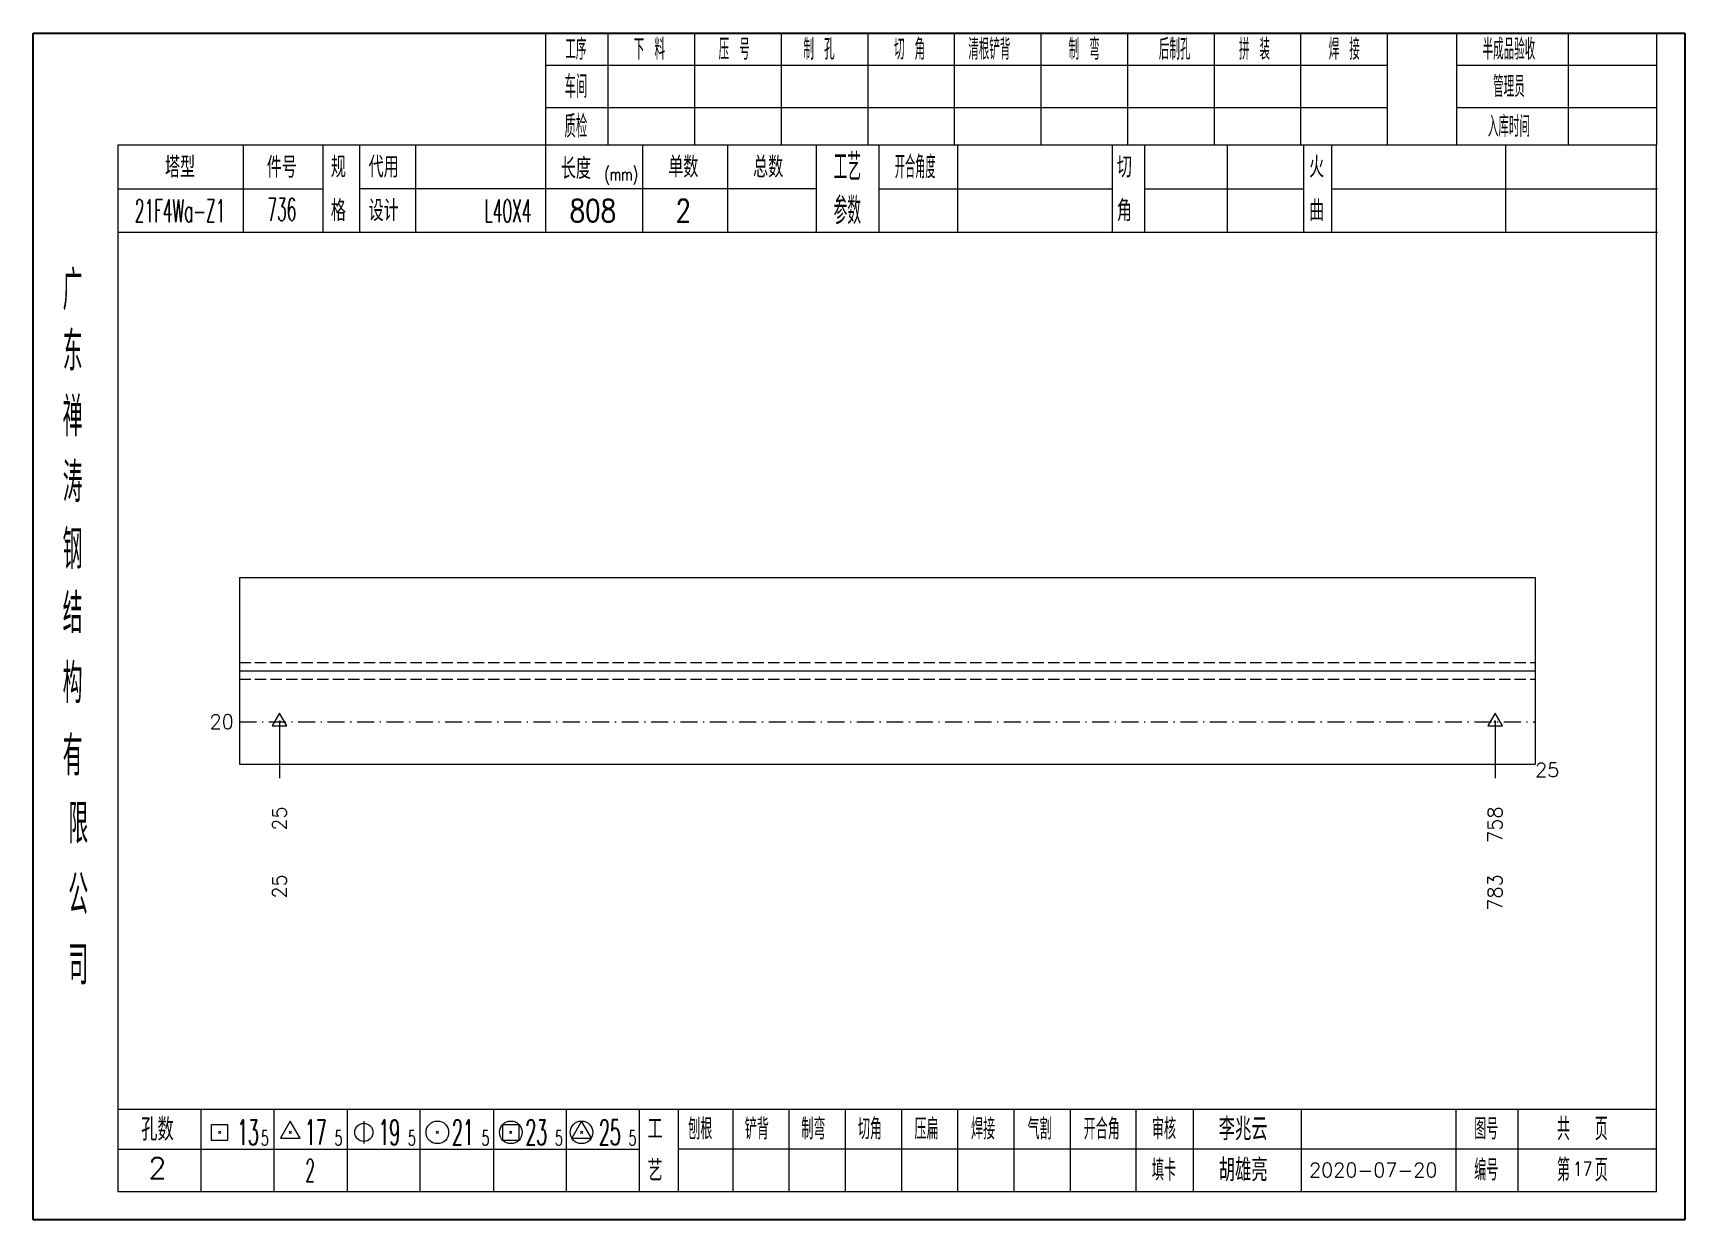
# Model space of a CAD drawing. Extents: x 1310 to 15542, y -76 to 8381.
# Drawn here: x 6510.5 to 6802.6, y 1943.8 to 2153.8 of the extents above; entities that cross this region are included whole.
import ezdxf
from ezdxf.enums import TextEntityAlignment as Align

# ---------------------------------------------------------------- set-up
doc = ezdxf.new("R2010")
doc.units = 0
doc.header["$MEASUREMENT"] = 0
doc.linetypes.add('一点画线', pattern=[5.2, 3, -1, 0.2, -1])
doc.linetypes.add('虚线', pattern=[2.75, 2, -0.75])
doc.layers.get('0').update_dxf_attribs({"linetype": 'CONTINUOUS', "lineweight": 25})
for name, color, linetype, lineweight in [('1', 7, 'CONTINUOUS', 25), ('4', 7, 'CONTINUOUS', 25), ('5', 7, 'CONTINUOUS', 25)]:
    doc.layers.add(name, color=color, linetype=linetype, lineweight=lineweight)
doc.styles.get("Standard").update_dxf_attribs({"font": 'simplex.shx', "width": 0.7, "height": 3, "bigfont": 'gbhzfs.shx'})

msp = doc.modelspace()

# ---------------------------------------------------------------- texts
at = {"color": 7, "linetype": 'Continuous', "lineweight": 13}
msp.add_text('20', height=2.5, dxfattribs=at).set_placement((6546.002, 2031.974), align=Align.MIDDLE_RIGHT)
at = {"layer": '1', "color": 7, "linetype": 'Continuous', "lineweight": 13}
msp.add_text('25', height=2.5, dxfattribs=at).set_placement((6776.132, 2023.474), align=Align.MIDDLE_LEFT)
at = {"layer": '1', "color": 8, "linetype": 'Continuous', "lineweight": 9}
for s, p in [('25', (6554.091, 2016.974)), ('758', (6769.042, 2016.974))]:
    msp.add_text(s, height=2.5, rotation=90, dxfattribs=at).set_placement(p, align=Align.MIDDLE_RIGHT)
at = {"layer": '1', "color": 7, "linetype": 'Continuous', "lineweight": 13}
for s, p in [('25', (6554.091, 2004.974)), ('783', (6769.042, 2004.974))]:
    msp.add_text(s, height=2.5, rotation=90, dxfattribs=at).set_placement(p, align=Align.MIDDLE_RIGHT)
at = {"layer": '4', "color": 1, "linetype": 'Continuous', "lineweight": 25}
for s, height, width, p in [('工序', 3.7, 0.7, (6606.502, 2150.931)), ('下 料', 3.7, 0.7, (6619.502, 2150.931)), ('制 孔', 3.7, 0.7, (6649.502, 2150.931)), ('切 角', 3.7, 0.7, (6665.502, 2150.931)), ('清根铲背 ', 3.7, 0.7, (6680.502, 2150.931)), (' 制 弯', 3.7, 0.7, (6695.502, 2150.931)), (' 后制孔', 3.7, 0.7, (6711.502, 2150.931)), ('拼 装', 3.7, 0.7, (6726.502, 2150.931)), (' 焊 接', 3.7, 0.7, (6741.502, 2150.931)), ('半成品验收', 3.7, 0.7, (6771.502, 2150.931)), ('压 号', 3.7, 0.7, (6634.502, 2150.931)), ('车间', 4, 0.7, (6606.502, 2144.331)), ('管理员', 3.7, 0.7, (6771.502, 2144.331)), ('质检', 4, 0.7, (6606.502, 2137.271)), ('入库时间', 3.7, 0.7, (6771.502, 2137.271)), ('工艺', 4.8, 0.7, (6654.502, 2130.091)), ('(mm)', 2.24, 0.7, (6614.502, 2128.831)), ('开合角度', 4, 0.6, (6666.502, 2130.091)), ('21F4Wa-Z1', 4, 0.5, (6536.502, 2122.351)), ('736', 4, 0.5, (6554.502, 2122.601)), ('L40X4', 4, 0.5, (6594.502, 2122.331)), ('808', 4, 0.8, (6609.502, 2122.381)), ('2', 4, 0.8, (6625.502, 2122.381)), ('参数', 4.8, 0.7, (6654.502, 2122.381)), ('广', 6.96, 0.7, (6517.502, 2108.301)), ('东', 6.96, 0.7, (6517.502, 2097.511)), ('禅', 6.96, 0.7, (6517.502, 2085.921)), ('涛', 6.96, 0.7, (6517.502, 2074.321)), ('钢', 6.96, 0.7, (6517.502, 2062.431)), ('结', 6.96, 0.7, (6517.502, 2051.121)), ('构', 6.96, 0.7, (6517.502, 2038.741)), ('有', 6.96, 0.7, (6517.502, 2025.931)), ('限', 6.96, 0.7, (6518.502, 2013.931)), ('公', 6.96, 0.7, (6518.502, 2001.391)), ('司', 6.96, 0.7, (6518.502, 1988.911)), ('13', 4.47, 0.5, (6548.502, 1959.331)), ('17', 4.47, 0.5, (6560.502, 1959.331)), ('19', 4.47, 0.5, (6573.502, 1959.331)), ('21', 4.47, 0.5, (6586.502, 1959.331)), ('23', 4.47, 0.5, (6599.502, 1959.331)), ('25', 4.47, 0.5, (6612.502, 1959.331)), ('刨根', 3.7, 0.8, (6628.502, 1959.931)), ('铲背', 3.7, 0.8, (6638.502, 1959.931)), ('制弯', 3.7, 0.8, (6648.502, 1959.931)), ('切角', 3.7, 0.8, (6658.502, 1959.931)), ('压扁', 3.7, 0.8, (6668.502, 1959.931)), ('焊接', 3.7, 0.8, (6678.502, 1959.931)), ('气割', 3.7, 0.8, (6688.502, 1959.931)), ('开合角', 3.7, 0.8, (6699.502, 1959.931)), ('审核', 3.7, 0.8, (6710.502, 1959.931)), ('图号', 3.7, 0.8, (6767.502, 1959.931)), ('共  页', 4, 0.8, (6784.502, 1959.931)), ('5', 2.68, 0.6, (6551.502, 1958.331)), ('5', 2.68, 0.6, (6564.502, 1958.331)), ('5', 2.68, 0.6, (6577.502, 1958.331)), ('5', 2.68, 0.6, (6590.502, 1958.331)), ('5', 2.68, 0.6, (6603.502, 1958.331)), ('5', 2.68, 0.6, (6616.502, 1958.331)), ('2', 4, 0.5, (6559.502, 1952.581)), ('填卡', 3.7, 0.8, (6710.502, 1952.661)), ('编号', 3.7, 0.8, (6767.502, 1952.661)), ('第  页', 4, 0.8, (6784.502, 1952.661))]:
    msp.add_text(s, height=height, dxfattribs=dict(at, width=width)).set_placement(p, align=Align.MIDDLE_CENTER)
for s, height, p in [('塔型', 3.7, (6536.502, 2130.061)), ('件号', 3.7, (6554.502, 2130.061)), ('规', 3.7, (6564.502, 2130.091)), ('代用', 3.7, (6572.502, 2130.091)), ('长度', 3.7, (6606.502, 2129.831)), ('单数', 3.7, (6625.502, 2130.091)), ('总数', 3.7, (6640.502, 2130.091)), ('切', 3.7, (6703.502, 2130.091)), ('火', 3.7, (6737.502, 2130.091)), ('格', 3.7, (6564.502, 2122.381)), ('设计', 3.7, (6572.502, 2122.381)), ('角', 3.7, (6703.502, 2122.381)), ('曲', 3.7, (6737.502, 2122.381)), ('孔数', 4, (6532.502, 1959.851)), ('工', 3.7, (6620.502, 1959.931)), ('李兆云', 4, (6724.502, 1959.931)), ('2', 3.7, (6532.502, 1953.021)), ('艺', 3.7, (6620.502, 1952.581)), ('胡雄亮', 4, (6724.502, 1952.661)), ('2020-07-20', 2.5, (6747.502, 1952.661))]:
    msp.add_text(s, height=height, dxfattribs=at).set_placement(p, align=Align.MIDDLE_CENTER)
at = {"layer": '4', "color": 6, "linetype": 'Continuous', "lineweight": 25, "width": 0.8}
msp.add_text('17', height=2.5, dxfattribs=at).set_placement((6784.527, 1952.889), align=Align.MIDDLE_CENTER)

# ---------------------------------------------------------------- blocks, each defined once
blk = doc.blocks.new('孔17.5')
at = {"layer": '5', "color": 7, "linetype": 'Continuous', "lineweight": 13}
for p, q in [((0, 1), (-0.866, -0.5)), ((-0.1, -0.1), (0.1, 0.1)), ((0.1, -0.1), (-0.1, 0.1)), ((0.866, -0.5), (0, 1)), ((-0.866, -0.5), (0.866, -0.5))]:
    blk.add_line(p, q, dxfattribs=at)
blk = doc.blocks.new('CTJGK')
at = {"color": 6, "linetype": 'Continuous'}
for p, q in [((0, 209.97), (292.13, 209.97)), ((0, 0), (0, 209.97)), ((292.13, 209.97), (292.13, 0)), ((292.13, 0), (0, 0))]:
    blk.add_line(p, q, dxfattribs=at)

# ---------------------------------------------------------------- linework, layer by layer
at = {"color": 7, "linetype": 'Continuous', "lineweight": 18}
for p, q in [((6547.002, 2057.474), (6547.002, 2024.474)), ((6547.002, 2057.474), (6776.132, 2057.474)), ((6776.132, 2057.474), (6776.132, 2024.474)), ((6547.002, 2040.974), (6776.132, 2040.974))]:
    msp.add_line(p, q, dxfattribs=at)
at = {"color": 1, "linetype": '虚线', "lineweight": 18}
for p, q in [((6547.002, 2042.474), (6776.132, 2042.474)), ((6547.002, 2039.474), (6776.132, 2039.474))]:
    msp.add_line(p, q, dxfattribs=at)
at = {"color": 3, "linetype": '一点画线', "lineweight": 13}
msp.add_line((6547.002, 2031.974), (6776.132, 2031.974), dxfattribs=at)
at = {"color": 7, "linetype": 'Continuous', "lineweight": 13}
for p, q in [((6554.091, 2031.974), (6554.091, 2021.974)), ((6769.042, 2031.974), (6769.042, 2021.974))]:
    msp.add_line(p, q, dxfattribs=at)
at = {"layer": '1', "color": 7, "linetype": 'Continuous', "lineweight": 18}
msp.add_line((6547.002, 2024.474), (6776.132, 2024.474), dxfattribs=at)
at = {"layer": '4', "color": 1, "linetype": 'Continuous', "lineweight": 18}
for p, q in [((6510.502, 2153.801), (6510.502, 1943.831)), ((6802.632, 2153.801), (6510.502, 2153.801)), ((6601.132, 2153.801), (6601.132, 2133.961)), ((6612.162, 2153.801), (6612.162, 2133.941)), ((6627.472, 2153.801), (6627.472, 2133.941)), ((6642.792, 2153.801), (6642.792, 2133.941)), ((6658.102, 2153.801), (6658.102, 2133.941)), ((6673.412, 2153.801), (6673.412, 2133.941)), ((6688.722, 2153.801), (6688.722, 2133.941)), ((6704.042, 2153.801), (6704.042, 2133.941)), ((6719.352, 2153.801), (6719.352, 2133.941)), ((6734.662, 2153.801), (6734.662, 2133.941)), ((6749.972, 2153.801), (6749.972, 2133.961)), ((6749.972, 2153.801), (6749.972, 2133.941)), ((6762.252, 2153.801), (6762.252, 2133.941)), ((6782.002, 2153.801), (6782.002, 2133.941)), ((6797.582, 2153.801), (6797.582, 2133.941)), ((6802.632, 2124.001), (6802.632, 2153.801)), ((6749.972, 2148.071), (6601.132, 2148.071)), ((6797.582, 2148.071), (6762.252, 2148.071)), ((6749.972, 2140.591), (6601.132, 2140.591)), ((6797.582, 2140.591), (6762.252, 2140.591)), ((6525.512, 2133.941), (6525.512, 1948.881)), ((6797.582, 2133.941), (6525.512, 2133.941)), ((6547.632, 2133.951), (6547.632, 2118.531)), ((6561.782, 2118.531), (6561.782, 2133.941)), ((6568.282, 2118.531), (6568.282, 2133.941)), ((6578.152, 2133.941), (6578.152, 2118.531)), ((6601.132, 2133.961), (6601.132, 2118.531)), ((6618.252, 2133.941), (6618.252, 2118.531)), ((6633.302, 2133.941), (6633.302, 2118.531)), ((6649.002, 2133.941), (6649.002, 2118.531)), ((6660.062, 2133.941), (6660.062, 2118.531)), ((6674.012, 2133.941), (6674.012, 2118.531)), ((6701.312, 2133.941), (6701.312, 2118.531)), ((6707.072, 2133.941), (6707.072, 2118.531)), ((6721.692, 2133.941), (6721.692, 2118.531)), ((6735.152, 2133.941), (6735.152, 2118.531)), ((6740.142, 2133.941), (6740.142, 2118.531)), ((6770.882, 2133.941), (6770.882, 2118.531)), ((6797.582, 1948.881), (6797.582, 2133.941)), ((6561.782, 2126.181), (6525.512, 2126.181)), ((6649.002, 2126.231), (6568.282, 2126.231)), ((6660.062, 2126.231), (6701.312, 2126.231)), ((6707.072, 2126.231), (6735.152, 2126.231)), ((6740.142, 2126.231), (6797.762, 2126.231)), ((6802.632, 1943.831), (6802.632, 2124.001)), ((6797.762, 2118.531), (6525.512, 2118.531)), ((6525.512, 1963.411), (6797.582, 1963.411)), ((6540.202, 1963.411), (6540.202, 1948.881)), ((6553.132, 1948.881), (6553.132, 1963.411)), ((6566.062, 1963.411), (6566.062, 1948.881)), ((6578.982, 1948.881), (6578.982, 1963.411)), ((6591.912, 1963.411), (6591.912, 1948.881)), ((6604.842, 1948.881), (6604.842, 1963.411)), ((6617.762, 1948.881), (6617.762, 1963.411)), ((6624.632, 1948.881), (6624.632, 1963.411)), ((6634.292, 1948.881), (6634.292, 1963.411)), ((6644.232, 1948.881), (6644.232, 1963.411)), ((6654.172, 1948.881), (6654.172, 1963.411)), ((6664.122, 1948.881), (6664.122, 1963.411)), ((6674.062, 1948.881), (6674.062, 1963.411)), ((6684.002, 1948.881), (6684.002, 1963.411)), ((6693.952, 1948.881), (6693.952, 1963.411)), ((6705.592, 1948.881), (6705.592, 1963.411)), ((6715.742, 1948.881), (6715.742, 1963.411)), ((6734.802, 1948.881), (6734.802, 1963.411)), ((6762.182, 1948.881), (6762.182, 1963.411)), ((6773.142, 1948.881), (6773.142, 1963.411)), ((6617.762, 1956.281), (6525.512, 1956.281)), ((6624.592, 1956.441), (6797.582, 1956.441)), ((6525.512, 1948.881), (6797.582, 1948.881)), ((6510.502, 1943.831), (6802.632, 1943.831))]:
    msp.add_line(p, q, dxfattribs=at)
at = {"layer": '4', "color": 7, "linetype": 'Continuous', "lineweight": 13}
for p, q in [((6542.088, 1957.917), (6542.088, 1960.745)), ((6542.088, 1960.745), (6544.916, 1960.745)), ((6544.916, 1960.745), (6544.916, 1957.917)), ((6556.002, 1961.331), (6554.27, 1958.331)), ((6557.734, 1958.331), (6556.002, 1961.331)), ((6569.002, 1961.331), (6569.002, 1957.331)), ((6593.588, 1957.917), (6593.588, 1960.745)), ((6593.588, 1960.745), (6596.416, 1960.745)), ((6596.416, 1960.745), (6596.416, 1957.917)), ((6607.502, 1961.331), (6605.77, 1958.331)), ((6609.234, 1958.331), (6607.502, 1961.331)), ((6544.916, 1957.917), (6542.088, 1957.917)), ((6543.302, 1959.131), (6543.702, 1959.531)), ((6543.702, 1959.131), (6543.302, 1959.531)), ((6554.27, 1958.331), (6557.734, 1958.331)), ((6555.802, 1959.131), (6556.202, 1959.531)), ((6556.202, 1959.131), (6555.802, 1959.531)), ((6581.802, 1959.131), (6582.202, 1959.531)), ((6582.202, 1959.131), (6581.802, 1959.531)), ((6596.416, 1957.917), (6593.588, 1957.917)), ((6594.802, 1959.131), (6595.202, 1959.531)), ((6595.202, 1959.131), (6594.802, 1959.531)), ((6605.77, 1958.331), (6609.234, 1958.331)), ((6607.302, 1959.131), (6607.702, 1959.531)), ((6607.702, 1959.131), (6607.302, 1959.531))]:
    msp.add_line(p, q, dxfattribs=at)
for centre, radius in [((6569.002, 1959.331), 1.6), ((6582.002, 1959.331), 2), ((6595.002, 1959.331), 2), ((6607.502, 1959.331), 2)]:
    msp.add_circle(centre, radius, dxfattribs=at)

# ---------------------------------------------------------------- block references
at = {"color": 0, "linetype": 'Continuous'}
msp.add_blockref('CTJGK', (6510.502, 1943.831), dxfattribs=at)
at = {"layer": '1', "color": 8, "linetype": 'Continuous', "lineweight": 9, "xscale": 1.5, "yscale": 1.5, "zscale": 1.5}
for p in [(6554.091, 2031.974), (6769.042, 2031.974)]:
    msp.add_blockref('孔17.5', p, dxfattribs=at)

msp.set_redraw_order([(e.dxf.handle, doc.entitydb.next_handle()) for e in msp.query("TEXT MTEXT ATTDEF DIMENSION ARC_DIMENSION")])  # texts and dimensions are drawn at this point

doc.saveas('drawing.dxf')
